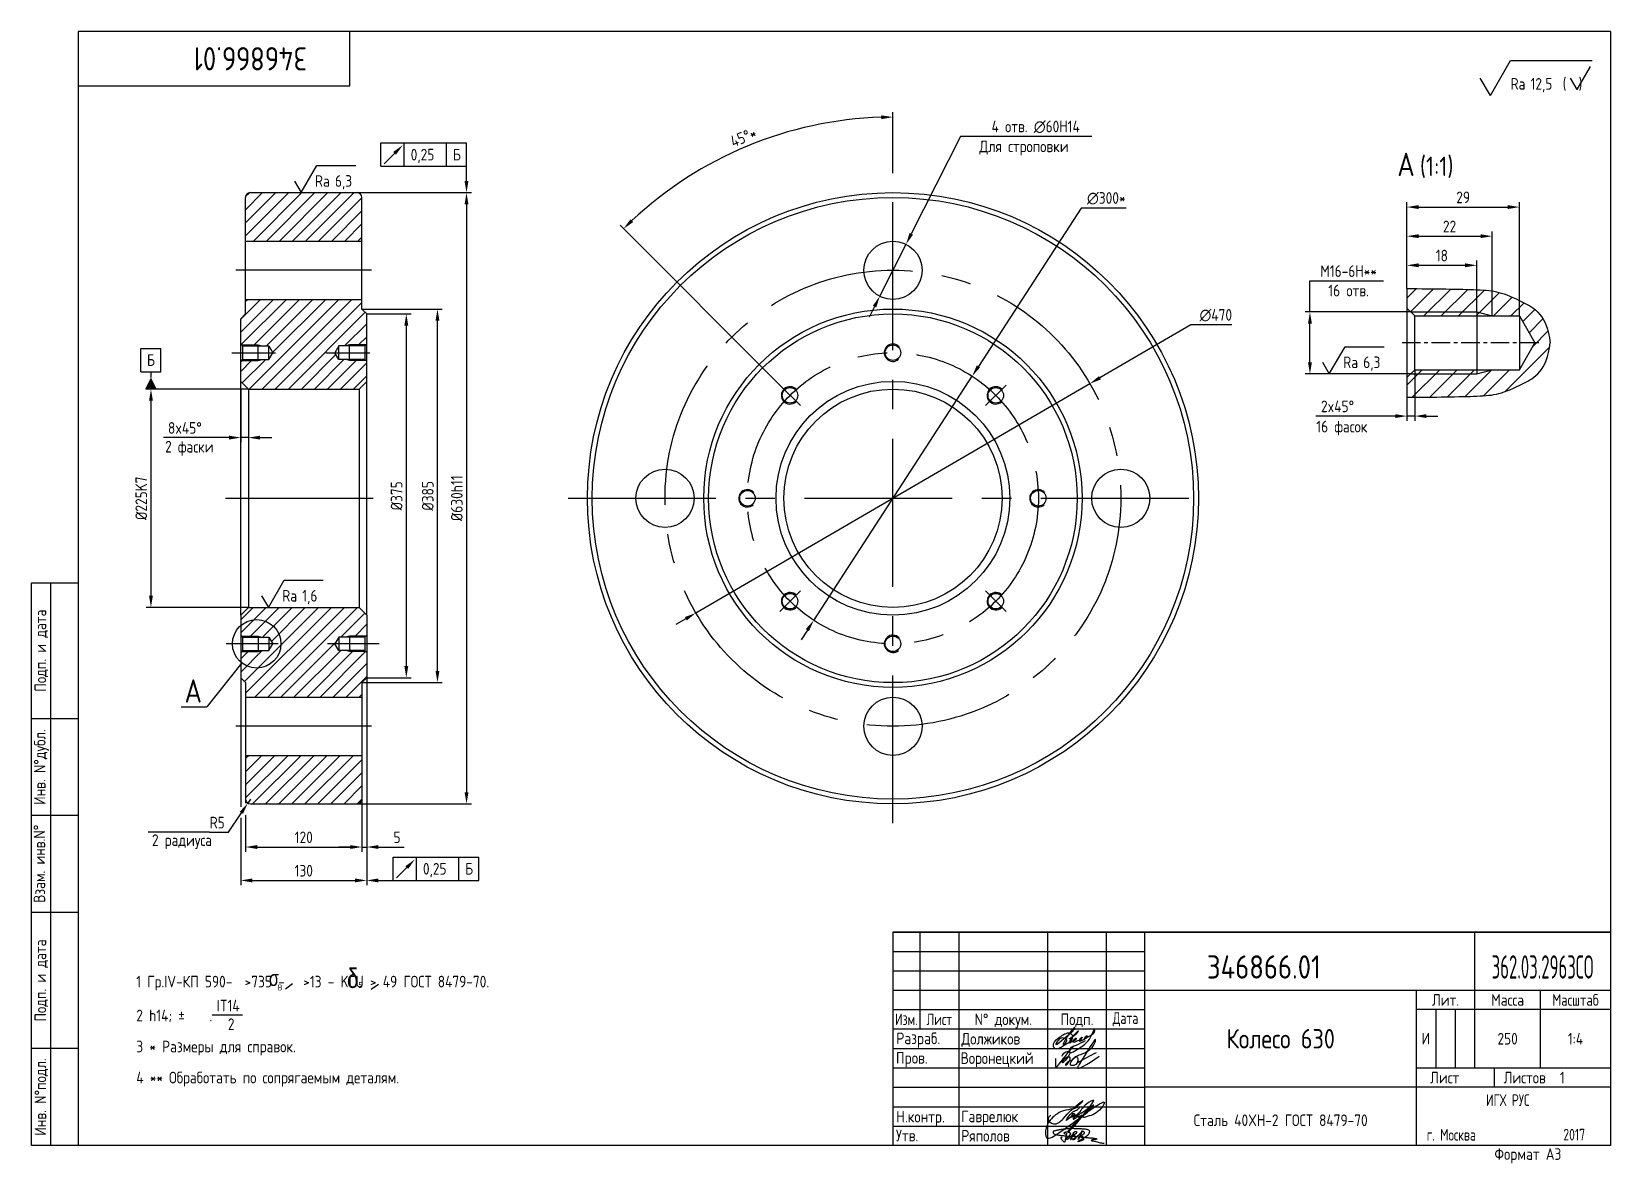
# Paper-space layout 'A3_protect' of a CAD drawing. Header units: millimetres. Extents: x 8 to 415, y 0 to 292.
# The model-space entities are those that its viewports show. They can reach past a viewport. Long polylines and large blocks are cut down to what shows.
import ezdxf
from ezdxf.enums import TextEntityAlignment as Align

# ---------------------------------------------------------------- set-up
doc = ezdxf.new("R2010")
doc.units = ezdxf.units.MM
doc.header["$LTSCALE"] = 0.3
doc.linetypes.add('CENTER', pattern=[50.8, 31.75, -6.35, 6.35, -6.35])
for name, color, linetype in [('Bord', 1, 'Continuous'), ('Cen', 5, 'CENTER'), ('Cont', 6, 'Continuous'), ('Dim', 7, 'Continuous'), ('Hatch', 2, 'Continuous'), ('Text', 3, 'Continuous'), ('Textb', 6, 'Continuous'), ('Vporti', 7, 'Continuous')]:
    doc.layers.add(name, color=color, linetype=linetype)
doc.layers.get('Vporti').off()
doc.styles.add('Style1', font='romans.shx', dxfattribs={"width": 0.8})
doc.dimstyles.new('Lin', dxfattribs={"dimtxt": 3, "dimasz": 3, "dimexe": 1.25, "dimexo": 0, "dimgap": 1, "dimtad": 1, "dimtoh": 1, "dimdec": 5, "dimlfac": -1, "dimtxsty": 'Style1', "dimcen": 2.5, "dimclrt": 3, "dimaunit": 1, "dimadec": 0, "dimazin": 0, "dimtfac": 1, "dimtdec": 5, "dimtmove": 0, "dimatfit": 3, "dimldrblk": 'NONE', "dimfxl": 1, "dimarcsym": 0})
doc.dimstyles.new('Rad', dxfattribs={"dimtxt": 3, "dimasz": 3, "dimexe": 1.25, "dimexo": 0, "dimgap": 1, "dimtad": 1, "dimtoh": 1, "dimtxsty": 'Style1', "dimcen": 2.5, "dimclrt": 3, "dimadec": 0, "dimazin": 0, "dimtfac": 1, "dimtmove": 0, "dimatfit": 3, "dimfxl": 1, "dimarcsym": 0})

psp = doc.layouts.new('A3_protect')

# ---------------------------------------------------------------- texts
at = {"layer": 'Text', "style": 'Style1', "width": 0.8}
for s, height, p in [('1 Гр.IV-КП 590-  >735 -   >13 - KCU > 49 ГОСТ 8479-70.', 3, (35, 45.73)), ('B', 1.5, (71.42, 44.96)), ('2 h14; %%P    .', 3, (35, 37)), ('3 * Размеры для справок.', 3, (35, 29)), ('4 ** Обработать по сопрягаемым деталям.', 3, (35, 21))]:
    psp.add_text(s, height=height, dxfattribs=at).set_placement(p)
for s, p in [('IT14', (58.68, 39.54)), ('2   ', (61.85, 34.76))]:
    psp.add_text(s, height=3, dxfattribs=at).set_placement(p, align=Align.CENTER)
at = {"layer": 'Text', "insert": (69.16, 55.08), "char_height": 2.991, "width": 172.4153, "attachment_point": 1, "style": 'Style1'}
psp.add_mtext('\\P{\\fSymbol|b0|i0|c2|p18;\\H1.333x;s} ', dxfattribs=at)
at = {"layer": 'Text', "color": 3, "insert": (91.33, 48.06), "char_height": 5, "attachment_point": 5, "style": 'Style1'}
psp.add_mtext('{\\Fgreeks.shx;d\\Fromans.shx;\\H0.3x;5}', dxfattribs=at)

msp = doc.modelspace()

# ---------------------------------------------------------------- texts
at = {"layer": 'Text', "style": 'Style1', "width": 0.8}
for s, height, p in [('Для строповки', 12, (2711.838393, 751.261561)), ('0,25', 12, (2125.423253, 742.72838)), ('Б', 12, (2168.963201, 742.72838)), ('2 фаски', 12, (1872.169254, 441.69852)), ('16 фасок', 3, (-234.577014, 336.949188)), ('2 радиуса', 12, (1858.65038, 36.208285)), ('0,25', 12, (2138.02047, 6.701548)), ('Б', 12, (2181.560419, 6.701548))]:
    msp.add_text(s, height=height, dxfattribs=at).set_placement(p)
msp.add_text('16 отв.', height=3, dxfattribs=at).set_placement((-226.241656, 372), align=Align.CENTER)
at = {"layer": 'Textb', "style": 'Style1', "width": 0.8}
msp.add_text('А', height=24, dxfattribs=at).set_placement((1892.200813, 183.976898))

# ---------------------------------------------------------------- blocks, each defined once
blk = doc.blocks.new('A3')
at = {"layer": 'Bord'}
for p, q in [((230, 55), (295, 55)), ((230, 50), (295, 50)), ((230, 45), (295, 45)), ((370, 40), (370, 25)), ((375, 40), (375, 25)), ((230, 30), (295, 30)), ((230, 25), (295, 25)), ((230, 20), (295, 20)), ((230, 15), (295, 15)), ((230, 10), (295, 10))]:
    blk.add_line(p, q, dxfattribs=at)
at = {"layer": 'Cont'}
for p, q in [((415, 292), (20, 292)), ((20, 292), (20, 5)), ((90, 278), (90, 292)), ((415, 292), (415, 5)), ((20, 278), (90, 278)), ((8, 5), (8, 150)), ((8, 150), (20, 150)), ((13, 5), (13, 150)), ((8, 115), (20, 115)), ((20, 90), (8, 90)), ((20, 65), (8, 65)), ((230, 60), (415, 60)), ((415, 60), (230, 60)), ((230, 60), (230, 5)), ((237, 60), (237, 35)), ((247, 60), (247, 5)), ((270, 5), (270, 60)), ((285, 60), (285, 5)), ((295, 5), (295, 60)), ((380, 60), (380, 25)), ((295, 45), (415, 45)), ((365, 5), (365, 45)), ((397, 25), (397, 45)), ((230, 40), (295, 40)), ((415, 40), (365, 40)), ((295, 35), (230, 35)), ((20, 30), (8, 30)), ((365, 25), (415, 25)), ((385, 25), (385, 20)), ((415, 20), (295, 20)), ((20, 5), (8, 5)), ((415, 5), (20, 5))]:
    blk.add_line(p, q, dxfattribs=at)
at = {"layer": 'Text', "style": 'Style1', "width": 0.8}
for s, p in [('Подп. и дата', (10.5, 132.5)), ('Инв. N%%dдубл.', (10.5, 102.5)), ('Взам. инв.N%%d ', (10, 78.38)), ('Подп. и дата', (10.5, 47.5)), ('Инв. N%%dподл.', (10.5, 17.5))]:
    blk.add_text(s, height=3, rotation=90, dxfattribs=at).set_placement(p, align=Align.MIDDLE)
at = {"layer": 'Text', "style": 'Style1'}
for s, width, p in [('Лит.', 0.8, (372.5, 42.5)), ('Масса', 0.8, (388.5, 42.5)), ('Масштаб', 0.75, (406, 42.5)), ('Изм.', 0.7, (233.5, 37.5)), ('Лист', 0.7, (242, 37.5)), ('N%%d докум.', 0.8, (258.5, 37.5)), ('Подп.', 0.8, (277.5, 37.5)), ('Лист', 0.8, (372.27, 22.5)), ('Листов', 0.8, (392.9, 22.5))]:
    blk.add_text(s, height=3, dxfattribs=dict(at, width=width)).set_placement(p, align=Align.MIDDLE_CENTER)
at = {"layer": 'Text', "style": 'Style1', "width": 0.7}
for s, p in [('Дата', (290, 37.5)), ('ИГХ РУС', (388.57, 16.69))]:
    blk.add_text(s, height=3, dxfattribs=at).set_placement(p, align=Align.MIDDLE)
at = {"layer": 'Text', "style": 'Style1'}
for s, width, p in [('Разpаб.', 0.8, (230.92, 31.1)), ('Пpов.', 0.8, (230.84, 26.08)), ('Н.контp.', 0.8, (230.92, 10.92)), ('Утв.', 0.8, (230.84, 6.06)), ('г. Москва', 0.7, (367.64, 6.25)), ('Фоpмат А3', 0.8, (385.11, 1.29))]:
    blk.add_text(s, height=3, dxfattribs=dict(at, width=width)).set_placement(p)
for tag, p, width in [('ФИО', (249, 31), 0.8), ('И', (366.3, 31.02), 0.8), ('ФИО', (249, 26), 0.8), ('ГОСТ_СОРТАМЕНТА', (307, 14), 0.8), ('ФИО', (249, 11), 0.8), ('ФИО', (249, 6), 0.8), ('2017', (402.85, 6.29), 0.7)]:
    blk.add_attdef(tag, p, '', height=3, dxfattribs=dict(at, width=width))
at = {"layer": 'Text', "style": 'Style1', "width": 0.8}
for tag, p in [('200', (388.5, 32.5)), ('1:20', (406, 32.5))]:
    blk.add_attdef(tag, text='', height=3, dxfattribs=at).set_placement(p, align=Align.MIDDLE)
blk.add_attdef('СБОРОЧНЫЙ_ЧЕРТЕЖ', text='', height=3, dxfattribs=at).set_placement((330, 21.3), align=Align.CENTER)
for tag, p in [('1', (379, 22.5)), ('2', (402.6, 22.5))]:
    blk.add_attdef(tag, text='', height=3, dxfattribs=at).set_placement(p, align=Align.MIDDLE_CENTER)
blk.add_attdef('ЛИСТ', text='', height=3, dxfattribs=at).set_placement((295.75, 12.5), align=Align.MIDDLE_LEFT)
at = {"layer": 'Text', "style": 'Style1', "width": 0.7}
blk.add_attdef('%%OГОСТ_ТЕХ._ТРЕБОВАНИЙ', text='', height=3, dxfattribs=at).set_placement((307, 8), align=Align.BOTTOM_LEFT)
at = {"layer": 'Textb', "style": 'Style1', "width": 0.8}
blk.add_attdef('1234567', (79, 290), '', height=6, rotation=180, dxfattribs=at)
blk.add_attdef('1234567', (333.4, 48), '', height=6, dxfattribs=at)
for tag, height, p in [('123ХЯ', 6, (393.62, 48)), ('НАИМЕНОВАНИЕ', 5, (330, 30))]:
    blk.add_attdef(tag, text='', height=height, dxfattribs=at).set_placement(p, align=Align.CENTER)
blk = doc.blocks.new('A$C314368CF')
at = {"layer": 'Text'}
for q in [(7.18, 6), (1.98, 3)]:
    blk.add_line((3.72, 0), q, dxfattribs=at)
at = {"layer": 'Text', "style": 'Style1', "width": 0.8}
blk.add_text('(  )', height=3, dxfattribs=at).set_placement((0, 0))
blk = doc.blocks.new('sherISO_18')
at = {"layer": 'Cont'}
for p, q in [((-30.94, -16.46), (-25.74, -7.46)), ((-25.74, -7.46), (-4.67, -7.46)), ((-30.94, -16.46), (-33.54, -11.96))]:
    blk.add_line(p, q, dxfattribs=at)
blk.add_blockref('A$C314368CF', (-12.3, -14.96))
at = {"layer": 'Textb', "style": 'Style1', "width": 0.8}
blk.add_text('Ra', height=3, dxfattribs=at).set_placement((-25.74, -14.96))
blk.add_attdef('12,5', (-20.6, -14.96), '', height=3, dxfattribs=at)
blk = doc.blocks.new('A$C63F45750')
at = {"layer": 'Text'}
for points, knots in [([(3.17, 2.37), (3.12, 2.38), (3.04, 2.41), (2.94, 2.5), (2.85, 2.57), (2.79, 2.69), (2.87, 2.77), (2.99, 2.84), (3.16, 2.89), (3.36, 2.93), (3.6, 2.95), (3.82, 2.92), (4.05, 2.87), (4.25, 2.78), (4.45, 2.63), (4.46, 2.42), (4.38, 2.26), (4.28, 2.1), (4.17, 1.94), (4.03, 1.78), (3.89, 1.62), (3.75, 1.52), (3.63, 1.43), (3.49, 1.36), (3.35, 1.3), (3.24, 1.25), (3.16, 1.21), (3.12, 1.15), (3.19, 1.1), (3.27, 1.09), (3.4, 1.07), (3.55, 1.07), (3.72, 1.12), (3.92, 1.19), (4.1, 1.34), (4.26, 1.51), (4.44, 1.65), (4.59, 1.81), (4.74, 1.93), (4.84, 2.04), (4.93, 2.14), (5.07, 2.29), (5.19, 2.53), (5.28, 2.68), (5.35, 2.96), (5.23, 2.66), (5.2, 2.44), (5.04, 2.09), (4.95, 1.81), (4.86, 1.57), (4.75, 1.31), (4.67, 1.12), (4.46, 0.78), (4.62, 1.17), (4.71, 1.45), (4.88, 1.74), (5.01, 2), (5.08, 2.19), (5.19, 2.4), (5.32, 2.58), (5.4, 2.75), (5.52, 2.89), (5.65, 3.04), (5.85, 3.1), (6.02, 3.03), (6.08, 2.87), (6.03, 2.7), (5.9, 2.51), (5.7, 2.37), (5.55, 2.23), (5.4, 2.17), (5.31, 2.12), (5.12, 2.09), (5.35, 2.07), (5.48, 2), (5.64, 1.93), (5.75, 1.8), (5.85, 1.67), (5.89, 1.54), (5.89, 1.37), (5.8, 1.2), (5.63, 1.06), (5.41, 0.94), (5.23, 0.86), (5.02, 0.92), (5.13, 1.1), (5.28, 1.16), (5.44, 1.27), (5.61, 1.36), (5.74, 1.46), (5.86, 1.53), (5.95, 1.61), (6.05, 1.69), (6.15, 1.77), (6.28, 1.87), (6.46, 2.02), (6.65, 2.19), (6.83, 2.37), (6.98, 2.49), (7.11, 2.61), (7.2, 2.74), (7.32, 2.84), (7.42, 2.97), (7.48, 3.08), (7.48, 3.27), (7.34, 3.08), (7.28, 2.94), (7.18, 2.69), (7.1, 2.46), (7, 2.22), (6.93, 1.98), (6.83, 1.78), (6.73, 1.55), (6.67, 1.34), (6.6, 1.14), (6.56, 1.03), (6.39, 0.99), (6.62, 1.33), (6.75, 1.54), (6.93, 1.87), (7.05, 2.08), (7.18, 2.32), (7.33, 2.6), (7.47, 2.89), (7.6, 3.07), (7.79, 3.18), (7.95, 3.01), (8, 2.81), (7.99, 2.62), (7.94, 2.46), (7.83, 2.33), (7.69, 2.22), (7.53, 2.11), (7.37, 2.03), (7.21, 1.99), (7.11, 1.97), (6.89, 1.98), (7.07, 1.94), (7.15, 1.9), (7.27, 1.88), (7.39, 1.84), (7.52, 1.81), (7.62, 1.72), (7.7, 1.62), (7.78, 1.51), (7.83, 1.39), (7.87, 1.26), (7.88, 1.13), (7.86, 0.99), (7.75, 0.88), (7.6, 0.77), (7.4, 0.73), (7.19, 0.66), (6.97, 0.55), (6.71, 0.48), (6.57, 0.44), (6.42, 0.42), (6.52, 0.58), (6.61, 0.64), (6.81, 0.78), (7.06, 0.89), (7.33, 1.04), (7.55, 1.16), (7.7, 1.24), (7.84, 1.32), (7.99, 1.43), (8.21, 1.58), (8.48, 1.76), (8.74, 1.95), (8.97, 2.12), (9.1, 2.29), (9.23, 2.44), (9.3, 2.6), (9.37, 2.74), (9.42, 2.92), (9.45, 3.13), (9.21, 3.48), (8.67, 3.59), (8.09, 3.63), (7.57, 3.66), (7.06, 3.74), (6.57, 3.75), (6.09, 3.74), (5.67, 3.78), (5.28, 3.78), (4.96, 3.81), (4.65, 3.83), (4.31, 3.82), (3.97, 3.79), (3.61, 3.74), (3.22, 3.67), (2.86, 3.66), (2.53, 3.61), (2.18, 3.52), (1.78, 3.54), (1.38, 3.37), (0.96, 3.35), (0.58, 3.24), (0.25, 3.19), (0.03, 3.06), (-0.03, 2.83), (0.02, 2.6), (0.26, 2.38), (0.59, 2.33), (1, 2.2), (1.48, 2.15), (1.93, 2.05), (2.35, 2.02), (2.72, 2.01), (3.11, 1.94), (3.68, 1.94), (4.25, 1.83), (4.91, 1.87), (5.53, 1.76), (6.13, 1.72), (6.73, 1.71), (7.32, 1.62), (7.99, 1.55), (8.64, 1.54), (9.16, 1.46), (9.61, 1.42), (10.03, 1.4), (10.41, 1.32), (10.73, 1.29), (11.01, 1.24), (11.18, 1.23), (11.42, 1.14), (11.18, 1.06), (11.01, 1.03), (10.71, 0.98), (10.37, 0.92), (10.1, 0.91), (9.65, 0.75), (10.22, 0.67), (10.54, 0.59), (11.08, 0.47), (11.61, 0.35), (12.17, 0.15), (12.64, 0.08), (12.98, 0.03), (13.11, 0.01), (13.18, 0)], [0, 0, 0, 0, 0.153866, 0.270441, 0.388867, 0.510533, 0.592156, 0.71333, 0.90842, 1.11344, 1.349254, 1.61246, 1.782219, 2.047249, 2.291879, 2.451528, 2.651081, 2.806158, 3.017979, 3.227348, 3.462381, 3.633009, 3.75766, 3.920516, 4.080796, 4.214529, 4.291786, 4.349969, 4.397594, 4.50822, 4.594826, 4.799244, 4.954392, 5.128468, 5.437537, 5.632649, 5.842485, 6.094987, 6.293219, 6.410959, 6.551192, 6.687808, 7.022147, 7.294342, 7.425356, 7.52079, 7.946481, 8.313051, 8.59833, 8.833695, 9.090496, 9.427695, 9.601191, 9.883219, 10.093306, 10.673943, 10.798776, 10.974628, 11.287247, 11.486184, 11.648652, 11.848902, 12.027194, 12.25348, 12.40059, 12.537783, 12.716293, 12.91523, 13.208551, 13.438489, 13.549668, 13.67779, 13.77127, 13.930001, 14.029091, 14.272112, 14.434836, 14.547084, 14.739051, 14.830983, 15.061241, 15.268922, 15.500489, 15.788979, 15.879568, 16.024283, 16.221854, 16.418714, 16.593102, 16.783247, 16.91018, 17.018213, 17.135263, 17.278205, 17.430482, 17.620087, 17.979626, 18.191789, 18.388716, 18.565718, 18.714854, 18.857929, 19.039974, 19.171375, 19.283034, 19.400085, 19.618058, 19.882245, 20.150781, 20.377854, 20.649532, 20.89723, 21.042543, 21.40016, 21.557817, 21.667145, 21.752781, 21.926256, 22.412297, 22.813145, 22.961412, 23.171289, 23.607257, 23.940428, 24.110007, 24.291214, 24.48084, 24.697609, 24.904078, 25.034245, 25.218018, 25.407651, 25.573473, 25.787447, 25.930292, 26.051316, 26.18846, 26.285312, 26.406799, 26.52425, 26.630463, 26.793722, 26.898606, 27.029313, 27.171012, 27.314101, 27.419918, 27.580557, 27.709367, 27.829268, 28.024364, 28.266961, 28.41242, 28.705761, 28.989137, 29.187748, 29.233768, 29.332802, 29.529535, 29.667094, 30.039923, 30.332117, 30.61061, 30.769982, 30.856778, 31.109923, 31.313488, 31.656425, 32.066331, 32.296628, 32.49714, 32.710276, 32.891468, 33.014834, 33.177747, 33.444503, 33.618009, 34.409008, 34.914636, 35.419802, 35.95397, 36.458179, 36.88069, 37.388403, 37.738353, 38.034261, 38.353468, 38.693154, 39.037638, 39.391136, 39.787481, 40.203773, 40.488977, 40.784975, 41.26625, 41.668005, 42.070065, 42.499388, 42.869834, 43.079573, 43.213439, 43.554591, 43.717296, 44.153724, 44.506336, 45.019111, 45.587859, 45.90191, 46.270392, 46.703958, 47.093115, 47.952647, 48.44014, 49.079253, 49.808223, 50.268654, 50.851051, 51.604831, 52.298429, 52.776925, 53.1907, 53.661988, 54.042386, 54.348524, 54.616841, 54.853814, 54.983777, 55.126096, 55.333328, 55.613101, 56.008732, 56.315809, 56.59982, 56.87931, 57.399251, 57.889617, 58.432507, 59.066698, 59.660314, 59.862668, 60.07277, 60.07277, 60.07277, 60.07277]), ([(2.31, 1.53), (2.26, 1.52), (2.17, 1.51), (2.06, 1.48), (1.93, 1.38), (2.07, 1.25), (2.14, 1.11), (2.26, 0.93), (2.39, 0.72), (2.57, 0.54), (2.71, 0.44), (2.86, 0.4), (3.02, 0.43), (3.14, 0.54), (3.21, 0.79), (3.25, 1.07), (3.31, 1.4), (3.35, 1.67), (3.38, 1.92), (3.47, 2.19), (3.5, 2.43), (3.54, 2.59), (3.56, 2.64)], [0, 0, 0, 0, 0.15847, 0.269731, 0.363591, 0.555514, 0.688037, 0.848606, 1.204359, 1.433632, 1.58673, 1.729549, 1.880686, 2.057874, 2.19169, 2.63505, 2.928153, 3.184121, 3.441863, 3.696117, 4.025873, 4.178055, 4.178055, 4.178055, 4.178055])]:
    blk.add_open_spline(points, degree=3, knots=knots, dxfattribs=at)
blk = doc.blocks.new('ZNAK01')
at = {"layer": 'Textb', "style": 'Style1', "width": 0.8}
blk.add_attdef('А', text='', height=6, dxfattribs=at).set_placement((3.95, -0.02), align=Align.RIGHT)
blk.add_attdef('SC(1)', (5.07, -0.02), '', height=5, dxfattribs=at)
blk = doc.blocks.new('*D9')
at = {"layer": 'Defpoints', "color": 0, "transparency": 16777216}
for p in [(-210.28, 368), (-236.21, 352), (-210.28, 352)]:
    blk.add_point(p, dxfattribs=at)
at = {"layer": 'Dim', "color": 0, "lineweight": -2, "transparency": 16777216}
for p, q in [((-236.21, 368), (-236.21, 376)), ((-236.21, 376), (-217.27, 376)), ((-210.28, 368), (-237.46, 368)), ((-236.21, 355), (-236.21, 365)), ((-210.28, 352), (-237.46, 352))]:
    blk.add_line(p, q, dxfattribs=at)
at = {"layer": 'Dim', "color": 0, "transparency": 16777216}
for points in [[(-236.71, 365), (-235.71, 365), (-236.21, 368)], [(-236.71, 355), (-235.71, 355), (-236.21, 352)]]:
    blk.add_solid(points, dxfattribs=at)
at = {"layer": 'Dim', "color": 3, "transparency": 16777216, "insert": (-226.24, 378.5), "char_height": 3, "attachment_point": 5, "style": 'Style1'}
blk.add_mtext('M16-6H**', dxfattribs=at)
blk = doc.blocks.new('sherISO_03')
at = {"layer": 'Text'}
blk.add_line((4.04, 7), (14.12, 7), dxfattribs=at)
blk.add_lwpolyline([(-1.73, 3), (0, 0), (4.04, 7)], dxfattribs=at)
at = {"layer": 'Text', "style": 'Style1', "width": 0.8}
blk.add_text('Ra', height=3, dxfattribs=at).set_placement((3.58, 1.5))
blk.add_attdef('6,3', (8.73, 1.5), '', height=3, dxfattribs=at)
blk = doc.blocks.new('*D10')
at = {"layer": 'Defpoints', "color": 0, "transparency": 16777216}
for p in [(1950.15, 507.08), (1958.15, 507.08), (1950.15, 457.08)]:
    blk.add_point(p, dxfattribs=at)
at = {"layer": 'Dim', "color": 0, "lineweight": -2, "transparency": 16777216}
for p, q in [((1950.15, 507.08), (1950.15, 452.08)), ((1958.15, 507.08), (1958.15, 452.08)), ((1938.15, 457.08), (1870.53, 457.08)), ((1958.15, 457.08), (1950.15, 457.08)), ((1970.15, 457.08), (1982.15, 457.08))]:
    blk.add_line(p, q, dxfattribs=at)
at = {"layer": 'Dim', "color": 0, "transparency": 16777216}
for points in [[(1938.15, 459.08), (1938.15, 455.08), (1950.15, 457.08)], [(1970.15, 459.08), (1970.15, 455.08), (1958.15, 457.08)]]:
    blk.add_solid(points, dxfattribs=at)
at = {"layer": 'Dim', "color": 3, "transparency": 16777216, "insert": (1892.58, 467.08), "char_height": 12, "attachment_point": 5, "style": 'Style1'}
blk.add_mtext('8x45°', dxfattribs=at)
blk = doc.blocks.new('_None')
blk = doc.blocks.new('forma01')
at = {"layer": 'Bord'}
for p, q in [((-2.57, 4.21), (-2.57, 10.21)), ((-2.57, 10.21), (2.57, 10.21)), ((2.57, 4.21), (2.57, 10.21)), ((-2.57, 4.21), (2.57, 4.21)), ((0, 4.21), (0, 2.71))]:
    blk.add_line(p, q, dxfattribs=at)
blk.add_lwpolyline([(0, 2.71, 0, 3, 0), (0, -0.29, 3, 3, 0)], format="xyseb", dxfattribs=at)
at = {"layer": 'Text', "style": 'Style1', "width": 0.8}
blk.add_attdef('А', text='', height=3, dxfattribs=at).set_placement((0, 7.21), align=Align.MIDDLE)
blk = doc.blocks.new('*D11')
at = {"layer": 'Defpoints', "color": 0, "transparency": 16777216}
for p in [(1958.15, 507.08), (1857.59, 282.08), (1958.15, 282.08)]:
    blk.add_point(p, dxfattribs=at)
at = {"layer": 'Dim', "color": 0, "lineweight": -2, "transparency": 16777216}
for p, q in [((1958.15, 507.08), (1852.59, 507.08)), ((1857.59, 495.08), (1857.59, 294.08)), ((1958.15, 282.08), (1852.59, 282.08))]:
    blk.add_line(p, q, dxfattribs=at)
at = {"layer": 'Dim', "color": 0, "transparency": 16777216}
for points in [[(1855.59, 495.08), (1859.59, 495.08), (1857.59, 507.08)], [(1855.59, 294.08), (1859.59, 294.08), (1857.59, 282.08)]]:
    blk.add_solid(points, dxfattribs=at)
at = {"layer": 'Dim', "color": 3, "transparency": 16777216, "insert": (1847.59, 394.58), "char_height": 12, "attachment_point": 5, "rotation": 90, "style": 'Style1'}
blk.add_mtext('%%c225K7', dxfattribs=at)
blk = doc.blocks.new('*D18')
at = {"layer": 'Defpoints', "color": 0, "transparency": 16777216}
for p in [(-193.21, 380), (-211.21, 374), (-193.21, 368)]:
    blk.add_point(p, dxfattribs=at)
at = {"layer": 'Dim', "color": 0, "lineweight": -2, "transparency": 16777216}
for p, q in [((-211.21, 374), (-211.21, 381.25)), ((-208.21, 380), (-196.21, 380)), ((-193.21, 368), (-193.21, 381.25))]:
    blk.add_line(p, q, dxfattribs=at)
at = {"layer": 'Dim', "color": 0, "transparency": 16777216}
for points in [[(-208.21, 380.5), (-208.21, 379.5), (-211.21, 380)], [(-196.21, 380.5), (-196.21, 379.5), (-193.21, 380)]]:
    blk.add_solid(points, dxfattribs=at)
at = {"layer": 'Dim', "color": 3, "transparency": 16777216, "insert": (-202.21, 382.5), "char_height": 3, "attachment_point": 5, "style": 'Style1'}
blk.add_mtext('18', dxfattribs=at)
blk = doc.blocks.new('*D19')
at = {"layer": 'Defpoints', "color": 0, "transparency": 16777216}
for p in [(-189.21, 387.5), (-211.21, 374), (-189.21, 366.94)]:
    blk.add_point(p, dxfattribs=at)
at = {"layer": 'Dim', "color": 0, "lineweight": -2, "transparency": 16777216}
for p, q in [((-211.21, 374), (-211.21, 388.75)), ((-208.21, 387.5), (-192.21, 387.5)), ((-189.21, 366.94), (-189.21, 388.75))]:
    blk.add_line(p, q, dxfattribs=at)
at = {"layer": 'Dim', "color": 0, "transparency": 16777216}
for points in [[(-208.21, 388), (-208.21, 387), (-211.21, 387.5)], [(-192.21, 388), (-192.21, 387), (-189.21, 387.5)]]:
    blk.add_solid(points, dxfattribs=at)
at = {"layer": 'Dim', "color": 3, "transparency": 16777216, "insert": (-200.21, 390), "char_height": 3, "attachment_point": 5, "style": 'Style1'}
blk.add_mtext('22', dxfattribs=at)
blk = doc.blocks.new('*D20')
at = {"layer": 'Defpoints', "color": 0, "transparency": 16777216}
for p in [(-182.21, 395), (-211.21, 374), (-182.21, 366.94)]:
    blk.add_point(p, dxfattribs=at)
at = {"layer": 'Dim', "color": 0, "lineweight": -2, "transparency": 16777216}
for p, q in [((-211.21, 374), (-211.21, 396.25)), ((-208.21, 395), (-185.21, 395)), ((-182.21, 366.94), (-182.21, 396.25))]:
    blk.add_line(p, q, dxfattribs=at)
at = {"layer": 'Dim', "color": 0, "transparency": 16777216}
for points in [[(-208.21, 395.5), (-208.21, 394.5), (-211.21, 395)], [(-185.21, 395.5), (-185.21, 394.5), (-182.21, 395)]]:
    blk.add_solid(points, dxfattribs=at)
at = {"layer": 'Dim', "color": 3, "transparency": 16777216, "insert": (-196.71, 397.5), "char_height": 3, "attachment_point": 5, "style": 'Style1'}
blk.add_mtext('29', dxfattribs=at)
blk = doc.blocks.new('*D21')
at = {"layer": 'Defpoints', "color": 0, "transparency": 16777216}
for p in [(-209.21, 353.06), (-211.21, 346), (-211.21, 341.15)]:
    blk.add_point(p, dxfattribs=at)
at = {"layer": 'Dim', "color": 0, "lineweight": -2, "transparency": 16777216}
for p, q in [((-209.21, 353.06), (-209.21, 339.9)), ((-211.21, 346), (-211.21, 339.9)), ((-214.21, 341.15), (-234.66, 341.15)), ((-209.21, 341.15), (-211.21, 341.15)), ((-206.21, 341.15), (-203.21, 341.15))]:
    blk.add_line(p, q, dxfattribs=at)
at = {"layer": 'Dim', "color": 0, "transparency": 16777216}
for points in [[(-214.21, 341.65), (-214.21, 340.65), (-211.21, 341.15)], [(-206.21, 341.65), (-206.21, 340.65), (-209.21, 341.15)]]:
    blk.add_solid(points, dxfattribs=at)
at = {"layer": 'Dim', "color": 3, "transparency": 16777216, "insert": (-229.09, 343.65), "char_height": 3, "attachment_point": 5, "style": 'Style1'}
blk.add_mtext('2x45%%d', dxfattribs=at)
blk = doc.blocks.new('A$C60B73058')
at = {"layer": 'Bord'}
blk.add_arc((0, 0), 8.95, 42.954, 311.3303, dxfattribs=at)
at = {"layer": 'Cont'}
blk.add_circle((0, 0), 8, dxfattribs=at)
blk = doc.blocks.new('*D41')
at = {"layer": 'Defpoints', "color": 0, "transparency": 16777216}
for p in [(2520.98, 774.02), (2622.65, 729.58), (2505.98, 511.25), (2527.19, 490.03), (2622.65, 59.58)]:
    blk.add_point(p, dxfattribs=at)
at = {"layer": 'Dim', "color": 0, "lineweight": -2, "transparency": 16777216}
for p, q in [((2622.65, 729.58), (2622.65, 792.41)), ((2505.98, 511.25), (2341.34, 675.89))]:
    blk.add_line(p, q, dxfattribs=at)
blk.add_arc((2622.65, 394.58), 392.83, 91.7503, 133.2497, dxfattribs=at)
at = {"layer": 'Dim', "color": 0, "transparency": 16777216}
for points in [[(2610.62, 789.22), (2610.68, 785.22), (2622.65, 787.41)], [(2354.88, 679.27), (2352.1, 682.14), (2344.87, 672.35)]]:
    blk.add_solid(points, dxfattribs=at)
at = {"layer": 'Dim', "color": 3, "transparency": 16777216, "insert": (2468.49, 766.74), "char_height": 12, "attachment_point": 5, "rotation": 22.5, "style": 'Style1'}
blk.add_mtext('45°*', dxfattribs=at)
blk = doc.blocks.new('*D42')
at = {"layer": 'Defpoints', "color": 0, "transparency": 16777216}
for p in [(2636.18, 656.35), (2609.12, 602.8)]:
    blk.add_point(p, dxfattribs=at)
at = {"layer": 'Dim', "color": 0, "lineweight": -2, "transparency": 16777216}
for p, q in [((2692.3, 767.37), (2641.6, 667.06)), ((2827.93, 767.37), (2692.3, 767.37)), ((2609.12, 602.8), (2636.18, 656.35)), ((2603.7, 592.09), (2598.29, 581.38))]:
    blk.add_line(p, q, dxfattribs=at)
at = {"layer": 'Dim', "color": 0, "transparency": 16777216}
for points in [[(2639.81, 667.96), (2643.38, 666.16), (2636.18, 656.35)], [(2601.92, 592.99), (2605.49, 591.19), (2609.12, 602.8)]]:
    blk.add_solid(points, dxfattribs=at)
at = {"layer": 'Dim', "color": 3, "transparency": 16777216, "insert": (2769.88, 777.37), "char_height": 12, "attachment_point": 5, "style": 'Style1'}
blk.add_mtext('4 отв. ∅60H14', dxfattribs=at)
blk = doc.blocks.new('*D43')
at = {"layer": 'Defpoints', "color": 0, "transparency": 16777216}
for p in [(2704.32, 520.39), (2540.98, 268.76)]:
    blk.add_point(p, dxfattribs=at)
at = {"layer": 'Dim', "color": 0, "lineweight": -2, "transparency": 16777216}
for p, q in [((2816.82, 693.7), (2710.85, 530.46)), ((2863.02, 693.7), (2816.82, 693.7)), ((2540.98, 268.76), (2704.32, 520.39)), ((2534.44, 258.69), (2527.91, 248.63))]:
    blk.add_line(p, q, dxfattribs=at)
at = {"layer": 'Dim', "color": 0, "transparency": 16777216}
for points in [[(2709.18, 531.55), (2712.53, 529.37), (2704.32, 520.39)], [(2532.77, 259.78), (2536.12, 257.6), (2540.98, 268.76)]]:
    blk.add_solid(points, dxfattribs=at)
at = {"layer": 'Dim', "color": 3, "transparency": 16777216, "insert": (2842.67, 703.7), "char_height": 12, "attachment_point": 5, "style": 'Style1'}
blk.add_mtext('∅300*', dxfattribs=at)
blk = doc.blocks.new('*D44')
at = {"layer": 'Defpoints', "color": 0, "transparency": 16777216}
for p in [(2825.78, 512.74), (2419.52, 276.41)]:
    blk.add_point(p, dxfattribs=at)
at = {"layer": 'Dim', "color": 0, "lineweight": -2, "transparency": 16777216}
for p, q in [((2929.72, 573.21), (2836.15, 518.77)), ((2972.27, 573.21), (2929.72, 573.21)), ((2419.52, 276.41), (2825.78, 512.74)), ((2409.15, 270.38), (2398.77, 264.34))]:
    blk.add_line(p, q, dxfattribs=at)
at = {"layer": 'Dim', "color": 0, "transparency": 16777216}
for points in [[(2835.15, 520.5), (2837.16, 517.05), (2825.78, 512.74)], [(2408.14, 272.1), (2410.15, 268.65), (2419.52, 276.41)]]:
    blk.add_solid(points, dxfattribs=at)
at = {"layer": 'Dim', "color": 3, "transparency": 16777216, "insert": (2955.58, 583.21), "char_height": 12, "attachment_point": 5, "style": 'Style1'}
blk.add_mtext('∅470', dxfattribs=at)
blk = doc.blocks.new('*D45')
at = {"layer": 'Defpoints', "color": 0, "transparency": 16777216}
for p in [(2070.15, 709.58), (2070.15, 79.58), (2182.98, 79.58)]:
    blk.add_point(p, dxfattribs=at)
at = {"layer": 'Dim', "color": 0, "lineweight": -2, "transparency": 16777216}
for p, q in [((2070.15, 709.58), (2187.98, 709.58)), ((2182.98, 697.58), (2182.98, 91.58)), ((2070.15, 79.58), (2187.98, 79.58))]:
    blk.add_line(p, q, dxfattribs=at)
at = {"layer": 'Dim', "color": 0, "transparency": 16777216}
for points in [[(2180.98, 697.58), (2184.98, 697.58), (2182.98, 709.58)], [(2180.98, 91.58), (2184.98, 91.58), (2182.98, 79.58)]]:
    blk.add_solid(points, dxfattribs=at)
at = {"layer": 'Dim', "color": 3, "transparency": 16777216, "insert": (2172.98, 394.58), "char_height": 12, "attachment_point": 5, "rotation": 90, "style": 'Style1'}
blk.add_mtext('%%c630h11', dxfattribs=at)
blk = doc.blocks.new('forma19')
at = {"layer": 'Text'}
blk.add_line((2.68, 2.68), (0, 0), dxfattribs=at)
blk.add_lwpolyline([(4.8, 4.8, 0, 1, 0), (2.68, 2.68, 1, 1, 0)], format="xyseb", dxfattribs=at)
blk = doc.blocks.new('*D46')
at = {"layer": 'Defpoints', "color": 0, "transparency": 16777216}
for p in [(2075.15, 129.58), (1955.15, 67.82), (2075.15, 35.13)]:
    blk.add_point(p, dxfattribs=at)
at = {"layer": 'Dim', "color": 0, "lineweight": -2, "transparency": 16777216}
for p, q in [((2075.15, 129.58), (2075.15, 30.13)), ((1955.15, 67.82), (1955.15, 30.13)), ((1967.15, 35.13), (2063.15, 35.13))]:
    blk.add_line(p, q, dxfattribs=at)
at = {"layer": 'Dim', "color": 0, "transparency": 16777216}
for points in [[(1967.15, 37.13), (1967.15, 33.13), (1955.15, 35.13)], [(2063.15, 37.13), (2063.15, 33.13), (2075.15, 35.13)]]:
    blk.add_solid(points, dxfattribs=at)
at = {"layer": 'Dim', "color": 3, "transparency": 16777216, "insert": (2015.15, 45.13), "char_height": 12, "attachment_point": 5, "style": 'Style1'}
blk.add_mtext('120', dxfattribs=at)
blk = doc.blocks.new('*D47')
at = {"layer": 'Defpoints', "color": 0, "transparency": 16777216}
for p in [(1960.15, 84.58), (1957.41, 80.4)]:
    blk.add_point(p, dxfattribs=at)
at = {"layer": 'Dim', "color": 0, "lineweight": -2, "transparency": 16777216}
for p, q in [((1960.15, 84.58), (1957.41, 80.4)), ((1937.64, 50.31), (1950.82, 70.37)), ((1918.1, 50.31), (1937.64, 50.31))]:
    blk.add_line(p, q, dxfattribs=at)
at = {"layer": 'Dim', "color": 0, "transparency": 16777216}
blk.add_solid([(1949.15, 71.46), (1952.49, 69.27), (1957.41, 80.4)], dxfattribs=at)
at = {"layer": 'Dim', "color": 3, "transparency": 16777216, "insert": (1925.87, 60.31), "char_height": 12, "attachment_point": 5, "style": 'Style1'}
blk.add_mtext('R5', dxfattribs=at)
blk = doc.blocks.new('*D48')
at = {"layer": 'Defpoints', "color": 0, "transparency": 16777216}
for p in [(2080.15, 584.58), (2080.15, 209.58), (2120.88, 209.58)]:
    blk.add_point(p, dxfattribs=at)
at = {"layer": 'Dim', "color": 0, "lineweight": -2, "transparency": 16777216}
for p, q in [((2080.15, 584.58), (2125.88, 584.58)), ((2120.88, 572.58), (2120.88, 221.58)), ((2080.15, 209.58), (2125.88, 209.58))]:
    blk.add_line(p, q, dxfattribs=at)
at = {"layer": 'Dim', "color": 0, "transparency": 16777216}
for points in [[(2118.88, 572.58), (2122.88, 572.58), (2120.88, 584.58)], [(2118.88, 221.58), (2122.88, 221.58), (2120.88, 209.58)]]:
    blk.add_solid(points, dxfattribs=at)
at = {"layer": 'Dim', "color": 3, "transparency": 16777216, "insert": (2110.88, 397.08), "char_height": 12, "attachment_point": 5, "rotation": 90, "style": 'Style1'}
blk.add_mtext('%%c375', dxfattribs=at)
blk = doc.blocks.new('*D49')
at = {"layer": 'Defpoints', "color": 0, "transparency": 16777216}
for p in [(2075.15, 589.58), (2153.03, 589.58), (2075.15, 204.58)]:
    blk.add_point(p, dxfattribs=at)
at = {"layer": 'Dim', "color": 0, "lineweight": -2, "transparency": 16777216}
for p, q in [((2075.15, 589.58), (2158.03, 589.58)), ((2153.03, 216.58), (2153.03, 577.58)), ((2075.15, 204.58), (2158.03, 204.58))]:
    blk.add_line(p, q, dxfattribs=at)
at = {"layer": 'Dim', "color": 0, "transparency": 16777216}
for points in [[(2151.03, 577.58), (2155.03, 577.58), (2153.03, 589.58)], [(2151.03, 216.58), (2155.03, 216.58), (2153.03, 204.58)]]:
    blk.add_solid(points, dxfattribs=at)
at = {"layer": 'Dim', "color": 3, "transparency": 16777216, "insert": (2143.03, 397.08), "char_height": 12, "attachment_point": 5, "rotation": 90, "style": 'Style1'}
blk.add_mtext('%%c385', dxfattribs=at)
blk = doc.blocks.new('*D50')
at = {"layer": 'Defpoints', "color": 0, "transparency": 16777216}
for p in [(2080.15, 210.81), (1950.15, 65.33), (2080.15, 0.7)]:
    blk.add_point(p, dxfattribs=at)
at = {"layer": 'Dim', "color": 0, "lineweight": -2, "transparency": 16777216}
for p, q in [((2080.15, 210.81), (2080.15, -4.3)), ((1950.15, 65.33), (1950.15, -4.3)), ((1962.15, 0.7), (2068.15, 0.7))]:
    blk.add_line(p, q, dxfattribs=at)
at = {"layer": 'Dim', "color": 0, "transparency": 16777216}
for points in [[(1962.15, 2.7), (1962.15, -1.3), (1950.15, 0.7)], [(2068.15, 2.7), (2068.15, -1.3), (2080.15, 0.7)]]:
    blk.add_solid(points, dxfattribs=at)
at = {"layer": 'Dim', "color": 3, "transparency": 16777216, "insert": (2015.15, 10.7), "char_height": 12, "attachment_point": 5, "style": 'Style1'}
blk.add_mtext('130', dxfattribs=at)
blk = doc.blocks.new('*D51')
at = {"layer": 'Defpoints', "color": 0, "transparency": 16777216}
for p in [(2075.15, 79.58), (2080.15, 79.58), (2080.15, 35.13)]:
    blk.add_point(p, dxfattribs=at)
at = {"layer": 'Dim', "color": 0, "lineweight": -2, "transparency": 16777216}
for p, q in [((2075.15, 79.58), (2075.15, 30.13)), ((2080.15, 79.58), (2080.15, 30.13)), ((2063.15, 35.13), (2051.15, 35.13)), ((2075.15, 35.13), (2080.15, 35.13)), ((2092.15, 35.13), (2118.55, 35.13))]:
    blk.add_line(p, q, dxfattribs=at)
at = {"layer": 'Dim', "color": 0, "transparency": 16777216}
for points in [[(2063.15, 37.13), (2063.15, 33.13), (2075.15, 35.13)], [(2092.15, 37.13), (2092.15, 33.13), (2080.15, 35.13)]]:
    blk.add_solid(points, dxfattribs=at)
at = {"layer": 'Dim', "color": 3, "transparency": 16777216, "insert": (2111.35, 45.13), "char_height": 12, "attachment_point": 5, "style": 'Style1'}
blk.add_mtext('5', dxfattribs=at)

# ---------------------------------------------------------------- dimensions: what is measured, and where the dimension line sits
at = {"layer": 'Dim'}
for p1, p2, text, picture, middle in [((2609.115143, 602.801743), (2636.182986, 656.349217), '4 отв. <>H14', '*D42', (2769.876149, 767.373101)), ((2540.97856, 268.758435), (2704.319568, 520.392525), '<>*', '*D43', (2842.674732, 693.700733))]:
    dim = msp.add_diameter_dim_2p(p1=p1, p2=p2, text=text, dimstyle='Lin', override={"dimscale": 4}, dxfattribs=at)
    dim.commit()
    dim.dimension.update_dxf_attribs({"geometry": picture, "text_midpoint": middle, "dimtype": 163})
dim = msp.add_angular_dim_2l(base=(2520.976606, 774.022259), line1=((2622.649064, 59.57548), (2622.649064, 729.57548)), line2=((2505.976445, 511.248099), (2527.189649, 490.034895)), text='<>*', dimstyle='Lin', override={"dimscale": 4}, dxfattribs=at)
dim.commit()
dim.dimension.update_dxf_attribs({"geometry": '*D41', "text_midpoint": (2468.491851, 766.743915)})
for base, p1, p2, text, picture, middle in [((2182.978641, 79.57548), (2070.154815, 709.57548), (2070.154815, 79.57548), '<>h11', '*D45', (2172.978641, 394.57548)), ((1857.587393, 282.07548), (1958.154815, 507.07548), (1958.154815, 282.07548), '<>K7', '*D11', (1847.587393, 394.57548))]:
    dim = msp.add_linear_dim(base=base, p1=p1, p2=p2, angle=90, text=text, dimstyle='Lin', override={"dimscale": 4, "dimpost": '%%c<>'}, dxfattribs=at)
    dim.commit()
    dim.dimension.update_dxf_attribs({"geometry": picture, "text_midpoint": middle})
dim = msp.add_diameter_dim_2p(p1=(2419.518773, 276.409982), p2=(2825.779355, 512.740978), dimstyle='Lin', override={"dimscale": 4}, dxfattribs=at)
dim.commit()
dim.dimension.update_dxf_attribs({"geometry": '*D44', "text_midpoint": (2955.582054, 573.208465), "dimtype": 163})
for base, p1, p2, picture, middle in [((2153.030106, 589.57548), (2075.154815, 204.57548), (2075.154815, 589.57548), '*D49', (2143.030106, 397.07548)), ((2120.883326, 209.57548), (2080.154815, 584.57548), (2080.154815, 209.57548), '*D48', (2110.883326, 397.07548))]:
    dim = msp.add_linear_dim(base=base, p1=p1, p2=p2, angle=90, dimstyle='Lin', override={"dimscale": 4, "dimpost": '%%c<>'}, dxfattribs=at)
    dim.commit()
    dim.dimension.update_dxf_attribs({"geometry": picture, "text_midpoint": middle})
for base, p1, p2, text, dimstyle, override, picture, middle in [((1950.154815, 457.07548), (1958.154815, 507.07548), (1950.154815, 507.07548), '<>x45°', 'Lin', {"dimscale": 4, "dimpost": '<>'}, '*D10', (1892.583386, 457.07548)), ((-211.213084, 341.146836), (-209.213084, 353.0625), (-211.213084, 346), '<>x45%%d', 'Rad', {"dimarcsym": 1}, '*D21', (-229.090442, 341.146836))]:
    dim = msp.add_linear_dim(base=base, p1=p1, p2=p2, text=text, dimstyle=dimstyle, override=override, dxfattribs=at)
    dim.commit()
    dim.dimension.update_dxf_attribs({"geometry": picture, "text_midpoint": middle, "dimtype": 160})
for base, p1, p2, dimstyle, override, picture, middle in [((-182.213084, 395), (-211.213084, 374), (-182.213084, 366.9375), 'Rad', {"dimarcsym": 1}, '*D20', (-196.713084, 397.5)), ((-189.213084, 387.5), (-211.213084, 374), (-189.213084, 366.9375), 'Rad', {"dimarcsym": 1}, '*D19', (-200.213084, 390)), ((-193.213084, 380), (-211.213084, 374), (-193.213084, 368), 'Rad', {"dimarcsym": 1}, '*D18', (-202.213084, 382.5)), ((2080.154815, 0.701548), (1950.154815, 65.32904), (2080.154815, 210.805469), 'Lin', {"dimscale": 4, "dimpost": '<>'}, '*D50', (2015.154815, 10.701548)), ((2075.154815, 35.128457), (1955.154815, 67.822359), (2075.154815, 129.57548), 'Lin', {"dimscale": 4, "dimpost": '<>'}, '*D46', (2015.154815, 45.128457)), ((2080.154815, 35.128457), (2075.154815, 79.57548), (2080.154815, 79.57548), 'Lin', {"dimscale": 4, "dimpost": '<>'}, '*D51', (2111.354815, 45.128457))]:
    dim = msp.add_linear_dim(base=base, p1=p1, p2=p2, dimstyle=dimstyle, override=override, dxfattribs=at)
    dim.commit()
    dim.dimension.update_dxf_attribs({"geometry": picture, "text_midpoint": middle})
dim = msp.add_linear_dim(base=(-236.213084, 352), p1=(-210.275584, 368), p2=(-210.275584, 352), angle=90, text='<>-6H**', dimstyle='Rad', override={"dimpost": 'M<>', "dimarcsym": 1}, dxfattribs=at)
dim.commit()
dim.dimension.update_dxf_attribs({"geometry": '*D9', "text_midpoint": (-226.241656, 376), "dimtype": 160})
dim = msp.add_radius_dim(center=(1960.154815, 84.57548), mpoint=(1957.409694, 80.396448), dimstyle='Rad', override={"dimscale": 4}, dxfattribs=at)
dim.commit()
dim.dimension.update_dxf_attribs({"geometry": '*D47', "text_midpoint": (1925.873395, 60.307415)})

# ---------------------------------------------------------------- hatches: boundary and pattern name
at = {"layer": 'Hatch'}
h = msp.add_hatch(dxfattribs=at)
h.set_pattern_fill('ANSI31', color=256, scale=3)
h.set_pattern_definition([(45, (5280.155, 3060.5755), (-6.735192, 6.735192), [])])
h.paths.add_polyline_path([(2015.154815, 709.57548), (1960.154815, 709.57548, 0.4142135624), (1955.154815, 704.57548), (1955.154815, 659.57548), (2015.154815, 659.57548)])
h.paths.add_polyline_path([(2075.154815, 704.57548, 0.4142135624), (2070.154815, 709.57548), (2015.154815, 709.57548), (2015.154815, 659.57548), (2075.154815, 659.57548)])
edge = h.paths.add_edge_path()
edge.add_line((2075.154815, 599.57548), (2015.154815, 599.57548))
edge.add_line((2015.154815, 599.57548), (2015.154815, 507.07548))
edge.add_line((2015.154815, 507.07548), (2072.154815, 507.07548))
edge.add_line((2072.154815, 507.07548), (2076.650038, 511.570703))
edge.add_ellipse((2078.454808, 509.775483), major_axis=(2.012461, 2.012461), ratio=0.8944272477, start_angle=89.84801122, end_angle=90.15198878, ccw=False)
edge.add_ellipse((2078.454808, 509.775483), major_axis=(2.012461, 2.012461), ratio=0.8944272477, start_angle=44.99969454, end_angle=89.84801122, ccw=False)
edge.add_line((2077.156648, 512.077313), (2080.154815, 515.07548))
edge.add_line((2080.154815, 515.07548), (2080.154815, 535.63798))
edge.add_line((2080.154815, 535.63798), (2079.217315, 536.57548))
edge.add_line((2079.217315, 536.57548), (2067.154815, 536.57548))
edge.add_line((2067.154815, 536.57548), (2062.154815, 536.57548))
edge.add_line((2062.154815, 536.57548), (2051.154815, 537.63798))
edge.add_line((2051.154815, 537.63798), (2047.149447, 544.57548))
edge.add_line((2047.149447, 544.57548), (2051.154815, 551.51298))
edge.add_line((2051.154815, 551.51298), (2058.154815, 551.51298))
edge.add_line((2058.154815, 551.51298), (2062.154815, 552.57548))
edge.add_line((2062.154815, 552.57548), (2067.154815, 552.57548))
edge.add_line((2067.154815, 552.57548), (2079.217315, 552.57548))
edge.add_line((2079.217315, 552.57548), (2080.154815, 553.51298))
edge.add_line((2080.154815, 553.51298), (2080.154815, 584.57548))
edge.add_line((2080.154815, 584.57548), (2075.154815, 589.57548))
edge.add_line((2075.154815, 589.57548), (2075.154815, 599.57548))
h.paths.add_polyline_path([(2015.154815, 599.57548), (1955.154815, 599.57548), (1955.154815, 584.57548), (1950.154815, 579.57548), (1950.154815, 553.51298), (1951.092315, 552.57548), (1963.154815, 552.57548), (1968.154815, 552.57548), (1979.154815, 551.51298), (1983.160182, 544.57548), (1979.154815, 537.63798), (1972.154815, 537.63798), (1968.154815, 536.57548), (1963.154815, 536.57548), (1951.092315, 536.57548), (1950.154815, 535.63798), (1950.154815, 515.07548), (1958.154815, 507.07548), (2015.154815, 507.07548)])
h.paths.add_polyline_path([(2015.154815, 282.07548), (1958.154815, 282.07548), (1950.154815, 274.07548), (1950.154815, 253.51298), (1951.092315, 252.57548), (1963.154815, 252.57548), (1968.154815, 252.57548), (1979.154815, 251.51298), (1983.160182, 244.57548), (1979.154815, 237.63798), (1972.154815, 237.63798), (1968.154815, 236.57548), (1963.154815, 236.57548), (1951.092315, 236.57548), (1950.154815, 235.63798), (1950.154815, 209.57548), (1955.154815, 204.57548), (1955.154815, 189.57548), (2015.154815, 189.57548)])
edge = h.paths.add_edge_path()
edge.add_line((2080.154815, 274.07548), (2076.659588, 277.570707))
edge.add_ellipse((2078.454808, 279.375477), major_axis=(2.012461, -2.012461), ratio=0.8944272477, start_angle=269.84801122, end_angle=270.15198878, ccw=False)
edge.add_ellipse((2078.454808, 279.375477), major_axis=(2.012461, -2.012461), ratio=0.8944272477, start_angle=225, end_angle=269.84801122)
edge.add_line((2076.152982, 278.077313), (2072.154815, 282.07548))
edge.add_line((2072.154815, 282.07548), (2015.154815, 282.07548))
edge.add_line((2015.154815, 282.07548), (2015.154815, 189.57548))
edge.add_line((2015.154815, 189.57548), (2075.154815, 189.57548))
edge.add_line((2075.154815, 189.57548), (2075.154815, 204.57548))
edge.add_line((2075.154815, 204.57548), (2080.154815, 209.57548))
edge.add_line((2080.154815, 209.57548), (2080.154815, 235.63798))
edge.add_line((2080.154815, 235.63798), (2079.217315, 236.57548))
edge.add_line((2079.217315, 236.57548), (2067.154815, 236.57548))
edge.add_line((2067.154815, 236.57548), (2062.154815, 236.57548))
edge.add_line((2062.154815, 236.57548), (2051.154815, 237.63798))
edge.add_line((2051.154815, 237.63798), (2047.149447, 244.57548))
edge.add_line((2047.149447, 244.57548), (2051.154815, 251.51298))
edge.add_line((2051.154815, 251.51298), (2058.154815, 251.51298))
edge.add_line((2058.154815, 251.51298), (2062.154815, 252.57548))
edge.add_line((2062.154815, 252.57548), (2067.154815, 252.57548))
edge.add_line((2067.154815, 252.57548), (2079.217315, 252.57548))
edge.add_line((2079.217315, 252.57548), (2080.154815, 253.51298))
edge.add_line((2080.154815, 253.51298), (2080.154815, 274.07548))
h.paths.add_polyline_path([(2075.154815, 129.57548), (2015.154815, 129.57548), (2015.154815, 79.57548), (2070.154815, 79.57548, 0.4142135624), (2075.154815, 84.57548)])
h.paths.add_polyline_path([(2015.154815, 129.57548), (1955.154815, 129.57548), (1955.154815, 84.57548, 0.4142135624), (1960.154815, 79.57548), (2015.154815, 79.57548)])
h = msp.add_hatch(dxfattribs=at)
h.set_pattern_fill('ANSI31', color=256)
h.set_pattern_definition([(45, (-133.759, 0), (-2.245064, 2.245064), [])])
edge = h.paths.add_edge_path()
edge.add_spline(control_points=[(-174.295733, 360), (-175.09109, 367.247861), (-185.97363, 373.088239), (-189.973338, 373.767485), (-204.161892, 373.975958), (-211.213084, 374)], knot_values=[0, 0, 0, 0, 10.927887281, 35.0474584751, 56.5340869293, 56.5340869293, 56.5340869293, 56.5340869293], degree=3, periodic=0)
edge.add_line((-211.213084, 374), (-211.213084, 368.9375))
edge.add_line((-211.213084, 368.9375), (-210.275584, 368))
edge.add_line((-210.275584, 368), (-193.213084, 368))
edge.add_line((-193.213084, 368), (-189.213084, 366.9375))
edge.add_line((-189.213084, 366.9375), (-182.213084, 366.9375))
edge.add_line((-182.213084, 366.9375), (-178.207717, 360))
edge.add_line((-178.207717, 360), (-182.213084, 353.0625))
edge.add_line((-182.213084, 353.0625), (-189.213084, 353.0625))
edge.add_line((-189.213084, 353.0625), (-193.213084, 352))
edge.add_line((-193.213084, 352), (-210.275584, 352))
edge.add_line((-210.275584, 352), (-211.213084, 351.0625))
edge.add_line((-211.213084, 351.0625), (-211.213084, 346))
edge.add_spline(control_points=[(-211.213084, 346), (-204.161892, 346.024042), (-189.973338, 346.232515), (-185.97363, 346.911761), (-175.09109, 352.752139), (-174.295733, 360)], knot_values=[0, 0, 0, 0, 21.4866284542, 45.6061996482, 56.5340869293, 56.5340869293, 56.5340869293, 56.5340869293], degree=3, periodic=0)
h.paths.add_polyline_path([(-193.213084, 368), (-210.275584, 368), (-209.213084, 366.9375), (-193.213084, 366.9375)], flags=17)
h.paths.add_polyline_path([(-193.213084, 353.0625), (-209.213084, 353.0625), (-210.275584, 352), (-193.213084, 352)], flags=17)
h.paths.add_polyline_path([(-189.213084, 353.0625), (-193.213084, 353.0625), (-193.213084, 352)], flags=17)
h.paths.add_polyline_path([(-193.213084, 368), (-193.213084, 366.9375), (-189.213084, 366.9375)], flags=17)

# ---------------------------------------------------------------- linework, layer by layer
at = {"layer": 'Bord'}
for p, q in [((2094.710498, 760.72838), (2182.978641, 760.72838)), ((2094.710498, 736.72838), (2094.710498, 760.72838)), ((2118.710498, 736.72838), (2118.710498, 760.72838)), ((2162.407201, 736.72838), (2162.407201, 760.72838)), ((2182.978641, 736.72838), (2182.978641, 760.72838)), ((2094.710498, 736.72838), (2182.978641, 736.72838)), ((2182.978641, 721.57548), (2182.978641, 736.72838)), ((1951.092315, 552.57548), (1968.154815, 552.57548)), ((1968.154815, 552.57548), (1972.154815, 551.51298)), ((2062.154815, 552.57548), (2058.154815, 551.51298)), ((2079.217315, 552.57548), (2062.154815, 552.57548)), ((1968.154815, 536.57548), (1972.154815, 537.63798)), ((2062.154815, 536.57548), (2058.154815, 537.63798)), ((1951.092315, 536.57548), (1968.154815, 536.57548)), ((2079.217315, 536.57548), (2062.154815, 536.57548)), ((-210.275584, 368), (-193.213084, 368)), ((-193.213084, 368), (-189.213084, 366.9375)), ((-210.275584, 352), (-193.213084, 352)), ((-193.213084, 352), (-189.213084, 353.0625)), ((1951.092315, 252.57548), (1968.154815, 252.57548)), ((1968.154815, 252.57548), (1972.154815, 251.51298)), ((2062.154815, 252.57548), (2058.154815, 251.51298)), ((2079.217315, 252.57548), (2062.154815, 252.57548)), ((1951.092315, 236.57548), (1968.154815, 236.57548)), ((1968.154815, 236.57548), (1972.154815, 237.63798)), ((2062.154815, 236.57548), (2058.154815, 237.63798)), ((2079.217315, 236.57548), (2062.154815, 236.57548)), ((2107.307715, 24.701548), (2195.575859, 24.701548)), ((2107.307715, 0.701548), (2107.307715, 24.701548)), ((2131.307715, 0.701548), (2131.307715, 24.701548)), ((2175.004419, 0.701548), (2175.004419, 24.701548)), ((2195.575859, 0.701548), (2195.575859, 24.701548)), ((2092.154815, 0.701548), (2107.307715, 0.701548)), ((2107.307715, 0.701548), (2195.575859, 0.701548))]:
    msp.add_line(p, q, dxfattribs=at)
for points in [[(2182.978641, 709.57548, 0, 4, 0), (2182.978641, 721.57548, 4, 4, 0)], [(2080.154815, 0.701548, 0, 4, 0), (2092.154815, 0.701548, 4, 4, 0)]]:
    msp.add_lwpolyline(points, format="xyseb", dxfattribs=at)
msp.add_arc((2622.649064, 544.57548), 8.95, 42.95397456, 311.33032724, dxfattribs=at)
for points in [[(-211.213084, 374), (-204.161892, 373.975958), (-189.973338, 373.767485), (-185.97363, 373.088239), (-175.09109, 367.247861), (-174.295733, 360)], [(-211.213084, 346), (-204.161892, 346.024042), (-189.973338, 346.232515), (-185.97363, 346.911761), (-175.09109, 352.752139), (-174.295733, 360)]]:
    msp.add_open_spline(points, degree=3, knots=[0, 0, 0, 0, 21.4866284542, 45.6061996482, 56.5340869293, 56.5340869293, 56.5340869293, 56.5340869293], dxfattribs=at)
at = {"layer": 'Cen'}
for p, q in [((2622.649064, 59.57548), (2622.649064, 729.57548)), ((2085.154815, 629.57548), (1945.154815, 629.57548)), ((1940.995752, 544.57548), (1986.148635, 544.57548)), ((2037.990384, 544.57548), (2083.143268, 544.57548)), ((2505.976445, 511.248099), (2527.189649, 490.034895)), ((2739.321683, 511.248099), (2718.10848, 490.034895)), ((1934.481025, 394.57548), (2094.255522, 394.57548)), ((2287.649064, 394.57548), (2957.649064, 394.57548)), ((2505.976445, 277.902861), (2527.189649, 299.116064)), ((2739.321683, 277.902861), (2718.10848, 299.116064)), ((1988.666122, 244.57548), (1935.208308, 244.57548)), ((2092.959301, 244.57548), (2039.501487, 244.57548)), ((2085.154815, 159.57548), (1945.154815, 159.57548))]:
    msp.add_line(p, q, dxfattribs=at)
at = {"layer": 'Cen', "ltscale": 0.5}
msp.add_line((-177.213084, 360), (-213.213084, 360), dxfattribs=at)
at = {"layer": 'Cen'}
for radius in [235, 150]:
    msp.add_circle((2622.649064, 394.57548), radius, dxfattribs=at)
at = {"layer": 'Cont'}
for p, q in [((1960.154815, 709.57548), (2070.154815, 709.57548)), ((1955.154815, 584.57548), (1955.154815, 704.57548)), ((2075.154815, 589.57548), (2075.154815, 704.57548)), ((1955.154815, 659.57548), (2075.154815, 659.57548)), ((1955.154815, 599.57548), (2075.154815, 599.57548)), ((2080.154815, 584.57548), (2075.154815, 589.57548)), ((1950.154815, 579.57548), (1955.154815, 584.57548)), ((2080.154815, 535.63798), (2080.154815, 584.57548)), ((1950.154815, 544.57548), (1950.154815, 579.57548)), ((1952.154815, 551.51298), (1950.154815, 553.51298)), ((1952.154815, 551.51298), (1979.154815, 551.51298)), ((1952.154815, 551.51298), (1952.154815, 537.63798)), ((1968.154815, 536.57548), (1968.154815, 552.57548)), ((1979.154815, 551.51298), (1983.160182, 544.57548)), ((1979.154815, 537.63798), (1979.154815, 551.51298)), ((2051.154815, 551.51298), (2047.149447, 544.57548)), ((2078.154815, 551.51298), (2051.154815, 551.51298)), ((2051.154815, 537.63798), (2051.154815, 551.51298)), ((2062.154815, 536.57548), (2062.154815, 552.57548)), ((2078.154815, 551.51298), (2080.154815, 553.51298)), ((2078.154815, 551.51298), (2078.154815, 537.63798)), ((1950.154815, 274.07548), (1950.154815, 544.57548)), ((1979.154815, 537.63798), (1983.160182, 544.57548)), ((2051.154815, 537.63798), (2047.149447, 544.57548)), ((2080.154815, 274.07548), (2080.154815, 544.57548)), ((1952.154815, 537.63798), (1950.154815, 535.63798)), ((1952.154815, 537.63798), (1979.154815, 537.63798)), ((2078.154815, 537.63798), (2051.154815, 537.63798)), ((2078.154815, 537.63798), (2080.154815, 535.63798)), ((1958.154815, 507.07548), (1950.154815, 515.07548)), ((2072.154815, 507.07548), (2080.154815, 515.07548)), ((1958.154815, 507.07548), (2072.154815, 507.07548)), ((1958.154815, 507.07548), (1958.154815, 282.07548)), ((2072.154815, 507.07548), (2072.154815, 282.07548)), ((2080.154815, 507.839412), (2080.154815, 507.879749)), ((-211.213084, 374), (-211.213084, 346)), ((-209.213084, 366.9375), (-211.213084, 368.9375)), ((-209.213084, 366.9375), (-182.213084, 366.9375)), ((-209.213084, 353.0625), (-209.213084, 366.9375)), ((-193.213084, 368), (-193.213084, 352)), ((-182.213084, 366.9375), (-182.213084, 353.0625)), ((-182.213084, 366.9375), (-178.207717, 360)), ((-182.213084, 353.0625), (-178.207717, 360)), ((-209.213084, 353.0625), (-211.213084, 351.0625)), ((-209.213084, 353.0625), (-182.213084, 353.0625)), ((1958.154815, 282.07548), (1950.154815, 274.07548)), ((1958.154815, 282.07548), (2072.154815, 282.07548)), ((2072.154815, 282.07548), (2080.154815, 274.07548)), ((1950.154815, 274.07548), (1950.154815, 209.57548)), ((2080.154815, 274.07548), (2080.154815, 252.57548)), ((1952.154815, 251.51298), (1950.154815, 253.51298)), ((1968.154815, 252.57548), (1968.154815, 236.57548)), ((2062.154815, 252.57548), (2062.154815, 236.57548)), ((2078.154815, 251.51298), (2080.154815, 253.51298)), ((2080.154815, 252.57548), (2080.154815, 209.57548)), ((1952.154815, 251.51298), (1979.154815, 251.51298)), ((1952.154815, 251.51298), (1952.154815, 237.63798)), ((1979.154815, 251.51298), (1983.160182, 244.57548)), ((1979.154815, 251.51298), (1979.154815, 237.63798)), ((2051.154815, 251.51298), (2047.149447, 244.57548)), ((2078.154815, 251.51298), (2051.154815, 251.51298)), ((2051.154815, 251.51298), (2051.154815, 237.63798)), ((2078.154815, 251.51298), (2078.154815, 237.63798)), ((1979.154815, 237.63798), (1983.160182, 244.57548)), ((2051.154815, 237.63798), (2047.149447, 244.57548)), ((1952.154815, 237.63798), (1950.154815, 235.63798)), ((1952.154815, 237.63798), (1979.154815, 237.63798)), ((2078.154815, 237.63798), (2051.154815, 237.63798)), ((2078.154815, 237.63798), (2080.154815, 235.63798)), ((1950.154815, 209.57548), (1955.154815, 204.57548)), ((2080.154815, 209.57548), (2075.154815, 204.57548)), ((1955.154815, 204.57548), (1955.154815, 84.57548)), ((2075.154815, 204.57548), (2075.154815, 84.57548)), ((1955.154815, 189.57548), (2075.154815, 189.57548)), ((1955.154815, 129.57548), (2075.154815, 129.57548)), ((1960.154815, 79.57548), (2070.154815, 79.57548))]:
    msp.add_line(p, q, dxfattribs=at)
for centre, radius in [((2622.649064, 394.57548), 315), ((2622.649064, 394.57548), 310), ((2622.649064, 629.57548), 30), ((2622.649064, 394.57548), 195), ((2622.649064, 394.57548), 190), ((2622.649064, 544.57548), 8), ((2622.649064, 394.57548), 120.5), ((2622.649064, 394.57548), 112.5), ((2387.649064, 394.57548), 30), ((2857.649064, 394.57548), 30), ((2622.649064, 159.57548), 30)]:
    msp.add_circle(centre, radius, dxfattribs=at)
for centre, start, end in [((1960.154815, 704.57548), 90, 180), ((2070.154815, 704.57548), 0, 90), ((1960.154815, 84.57548), 180, 270), ((2070.154815, 84.57548), 270, 0)]:
    msp.add_arc(centre, 5, start, end, dxfattribs=at)
at = {"layer": 'Dim'}
for p, q in [((1951.127003, 224.979995), (1915.154815, 179.57548)), ((1950.154815, 209.57548), (1950.154815, 76.630638)), ((1888.681365, 179.57548), (1915.154815, 179.57548)), ((1955.154815, 85.805469), (1955.154815, 80.494497)), ((1918.101966, 50.307415), (1854.882012, 50.307415))]:
    msp.add_line(p, q, dxfattribs=at)
msp.add_circle((1966.651725, 244.57548), 25, dxfattribs=at)

# ---------------------------------------------------------------- block references
at = {"layer": 'Cont', "xscale": 4, "yscale": 4, "zscale": 4}
for p in [(2098.02078, 739.301559), (2110.617997, 3.274726)]:
    msp.add_blockref('forma19', p, dxfattribs=at)
at = {"layer": 'Cont'}
for p in [(2516.583047, 500.641497), (2728.715081, 500.641497), (2472.649064, 394.57548), (2772.649064, 394.57548), (2516.583047, 288.509463), (2728.715081, 288.509463), (2622.649064, 244.57548)]:
    msp.add_blockref('A$C60B73058', p, dxfattribs=at)
ref = msp.add_blockref('ZNAK01', (-212.925769, 403.01981), dxfattribs=at)
ref.add_attrib('А', 'A', dxfattribs={"layer": 'Textb', "height": 6, "style": 'Style1', "width": 0.8}).set_placement((-209.196916, 403), align=Align.RIGHT)
ref.add_attrib('SC(1)', '(1:1)', (-207.85344, 403), dxfattribs={"layer": 'Textb', "height": 5, "style": 'Style1', "width": 0.8})
msp.add_blockref('sherISO_03', (-231.213084, 352), dxfattribs=at).add_auto_attribs({'6,3': '6,3'})
at = {"layer": 'Dim', "xscale": 4, "yscale": 4, "zscale": 4}
msp.add_blockref('forma01', (1857.587393, 508.124992), dxfattribs=at).add_auto_attribs({'А': 'Б'})
at = {"layer": 'Text', "xscale": 4, "yscale": 4, "zscale": 4}
for p, values in [((2012.379824, 709.556154), {'6,3': '6,3'}), ((1978.638583, 282.07548), {'6,3': '1,6'})]:
    msp.add_blockref('sherISO_03', p, dxfattribs=at).add_auto_attribs(values)

msp.set_redraw_order([(e.dxf.handle, doc.entitydb.next_handle()) for e in msp.query("TEXT MTEXT ATTDEF DIMENSION ARC_DIMENSION")])  # texts and dimensions are drawn at this point

# ---------------------------------------------------------------- linework, layer by layer
at = {"layer": 'Text'}
for p, q in [((73.42, 45.4), (75.3, 46.72)), ((95.58, 45.28), (97.46, 46.6)), ((54.54, 38.69), (62.33, 38.69))]:
    psp.add_line(p, q, dxfattribs=at)
for points, knots in [([(279.59, 31.96), (278.83, 31.54), (277.52, 30.82), (275.64, 30.23), (275.32, 28.3), (280.25, 31.4), (280.58, 32.01), (281.99, 35.04), (281.96, 33.6), (281.08, 33.48), (278.89, 32), (280.2, 33.76), (279.67, 32.24), (277.14, 31.13), (279.03, 33.31), (278.49, 32.1), (277.76, 32.13), (275.89, 30.89), (277.23, 33.15), (277.35, 32.06), (275.45, 31.62), (274.17, 30.78), (272.03, 29.43), (270.98, 31.17), (272.48, 32.58), (273.89, 33.55), (275.17, 34.18), (276.13, 33.77), (276.54, 32.78), (275.24, 30.47), (275.94, 32.75), (276.55, 33.2), (278.19, 35.02), (277.2, 33.57), (276.47, 33.03), (275.67, 32.63), (275.42, 32.51)], [0, 0, 0, 0, 2.703743, 4.672825, 5.02799, 7.955933, 13.437489, 13.883188, 14.189441, 16.413959, 17.478513, 18.47964, 18.959294, 20.910841, 22.003091, 22.470554, 23.533771, 24.710748, 26.01626, 26.201331, 27.488187, 30.382065, 32.258784, 33.069724, 35.439902, 37.010787, 38.612861, 39.32109, 39.818865, 41.83144, 42.782113, 44.494961, 45.867914, 46.467245, 48.290622, 49.101188, 49.101188, 49.101188, 49.101188]), ([(273.94, 31.18), (274.36, 32.09), (274.9, 33.28), (277.17, 35.84), (276.72, 34.68), (275.21, 33.65), (271.01, 29.54), (272.66, 32.28), (273.64, 32.97), (275.2, 32.27), (274.56, 31.47), (274.04, 30.78), (273.88, 31.04), (273.92, 31.13), (273.94, 31.18)], [0, 0, 0, 0, 4.062617, 5.226919, 5.800291, 6.663227, 11.774431, 12.938639, 14.11351, 15.354081, 16.396133, 16.918576, 17.03251, 17.182794, 17.182794, 17.182794, 17.182794]), ([(273.67, 27.99), (273.83, 28.37), (274.15, 29.11), (276.65, 29.67), (274.85, 27.22), (273.33, 25.89), (274.38, 27.88), (276.52, 27.96), (274.05, 24.66), (275.11, 26.87), (276.28, 26.76), (277.25, 28.27), (278.09, 26.89), (277.25, 25.55), (275.22, 25.55), (276.8, 27.95), (279.21, 28.62), (281.58, 29.91), (283.07, 34.34), (279.29, 27.81), (276.62, 23.66), (280.09, 25.93), (283.24, 27.99)], [0, 0, 0, 0, 1.213353, 2.399709, 5.497648, 5.861317, 7.611627, 8.43806, 10.837371, 11.583123, 13.461301, 14.534506, 15.162086, 17.217848, 17.944717, 20.123775, 21.948027, 26.460707, 27.144718, 34.52243, 35.159468, 41.304292, 41.304292, 41.304292, 41.304292]), ([(271.98, 27.43), (271.94, 26.98), (271.88, 26.31), (272.03, 24.77), (273.37, 26.67), (274.5, 28.1), (275.88, 29.71), (276.69, 30.66)], [0, 0, 0, 0, 1.523947, 2.237958, 3.351836, 5.856423, 9.374056, 9.374056, 9.374056, 9.374056]), ([(282.41, 28.88), (281.64, 28.49), (279.93, 27.62), (278.26, 26.66), (277.33, 26.13)], [0, 0, 0, 0, 2.587978, 5.77327, 5.77327, 5.77327, 5.77327]), ([(270.72, 12.8), (270.39, 12.49), (269.51, 11.68), (271.9, 9.82), (275.03, 13.08), (276.52, 14.7), (279.41, 16.91), (277.51, 14.83), (276.1, 14.31), (273.4, 13.93), (271.1, 12.27), (269.37, 10.22), (269.22, 5.7), (275.38, 10.08), (279.13, 12.68), (282.41, 15.38), (285.09, 16.51), (282.76, 13.18), (281.47, 12.87), (278.16, 11.8), (280.43, 14.24), (282.5, 15.95), (279.81, 14.15), (278.7, 12.05), (273.92, 6.92), (276.52, 10.4), (279.64, 13.62), (277.5, 11.82), (278.06, 13.15), (279.22, 13.68), (280.4, 14.53), (282.66, 17.38), (279.04, 15.27), (278.74, 13.97), (275.7, 11.37), (277.32, 12.06), (277.92, 13.28), (276.86, 12.5), (275.56, 11.97), (276.61, 13.62), (276.97, 12.9), (275.9, 12.45), (274.1, 10.69), (275.59, 12.93), (276.5, 13.89), (277.66, 14.21), (278.61, 15.24), (277.36, 14.76), (276.32, 14.35)], [0, 0, 0, 0, 1.17994, 3.087717, 5.863103, 12.338328, 12.854096, 14.088578, 16.834551, 19.302558, 21.570562, 25.210018, 27.650956, 31.348291, 40.129863, 44.562748, 45.223917, 46.979401, 51.214655, 52.099288, 55.323111, 56.227801, 58.471865, 60.028126, 65.752911, 68.466223, 71.038525, 71.934922, 72.780229, 73.495807, 76.028152, 77.999346, 80.11892, 83.1954, 85.334448, 86.270878, 87.060466, 88.110212, 88.803314, 89.989889, 90.197567, 90.706974, 92.884587, 94.19917, 96.055742, 97.375783, 97.753899, 99.636325, 99.636325, 99.636325, 99.636325])]:
    psp.add_open_spline(points, degree=3, knots=knots, dxfattribs=at)

# ---------------------------------------------------------------- block references
ref = psp.add_blockref('A3', (0, 0))
ref.add_attrib('ФИО', 'Должиков', (247.71, 31), dxfattribs={"layer": 'Text', "height": 3, "style": 'Style1', "width": 0.8})
ref.add_attrib('ФИО', 'Воронецкий', (247.51, 26), dxfattribs={"layer": 'Text', "height": 3, "style": 'Style1', "width": 0.8})
ref.add_attrib('ФИО', 'Гаврелюк', (247.67, 11), dxfattribs={"layer": 'Text', "height": 3, "style": 'Style1', "width": 0.8})
ref.add_attrib('ФИО', 'Ряполов', (247.67, 6), dxfattribs={"layer": 'Text', "height": 3, "style": 'Style1', "width": 0.8})
ref.add_attrib('123ХЯ', '362.03.2963СО', dxfattribs={"layer": 'Textb', "height": 6, "style": 'Style1', "width": 0.5}).set_placement((397.5, 48), align=Align.CENTER)
ref.add_attrib('1234567', '346866.01', (311, 48), dxfattribs={"layer": 'Textb', "height": 6, "style": 'Style1', "width": 0.8})
ref.add_attrib('НАИМЕНОВАНИЕ', 'Колесо 630', dxfattribs={"layer": 'Textb', "height": 5, "style": 'Style1', "width": 0.8}).set_placement((330, 30), align=Align.CENTER)
ref.add_attrib('ГОСТ_СОРТАМЕНТА', 'Сталь 40XH-2 ГОСТ 8479-70', dxfattribs={"layer": 'Text', "height": 3, "style": 'Style1', "width": 0.8}).set_placement((330, 10), align=Align.CENTER)
ref.add_attrib('И', 'И', (366.3, 31.02), dxfattribs={"layer": 'Text', "height": 3, "style": 'Style1', "width": 0.8})
ref.add_attrib('200', '250', dxfattribs={"layer": 'Text', "height": 3, "style": 'Style1', "width": 0.8}).set_placement((388.5, 32.5), align=Align.MIDDLE)
ref.add_attrib('1:20', '1:4', dxfattribs={"layer": 'Text', "height": 3, "style": 'Style1', "width": 0.8}).set_placement((406, 32.5), align=Align.MIDDLE)
ref.add_attrib('2', '1', dxfattribs={"layer": 'Text', "height": 3, "style": 'Style1', "width": 0.8}).set_placement((402.6, 22.5), align=Align.MIDDLE_CENTER)
ref.add_attrib('2007', '2017', (402.85, 6.29), dxfattribs={"layer": 'Text', "height": 3, "style": 'Style1', "width": 0.7})
ref.add_attrib('1234567', '346866.01', (79, 288), dxfattribs={"layer": 'Textb', "height": 6, "rotation": 180, "style": 'Style1', "width": 0.8})
at = {"layer": 'Cont'}
psp.add_blockref('sherISO_18', (415, 292), dxfattribs=at).add_auto_attribs({'12,5': '12,5'})
psp.add_blockref('A$C63F45750', (271.33, 5.55), dxfattribs=at)

psp.set_redraw_order([(e.dxf.handle, doc.entitydb.next_handle()) for e in psp.query("TEXT MTEXT ATTDEF DIMENSION ARC_DIMENSION")])  # texts and dimensions are drawn at this point

# ---------------------------------------------------------------- viewports
at = {"layer": 'Vporti', "view_target_point": (675, 487.5)}
psp.add_viewport(center=(169.08, 174.4), size=(298.15, 207.1906), view_center_point=(1703.816294, -82.355416), view_height=828.76259655, dxfattribs=at)
at = {"layer": 'Vporti', "view_target_point": (-59, 372.146836)}
psp.add_viewport(center=(366.72, 223.92), size=(72.96, 82.421), view_center_point=(-148.032152, -0.010817), view_height=82.4207848, status=3, dxfattribs=at)

doc.saveas('drawing.dxf')
